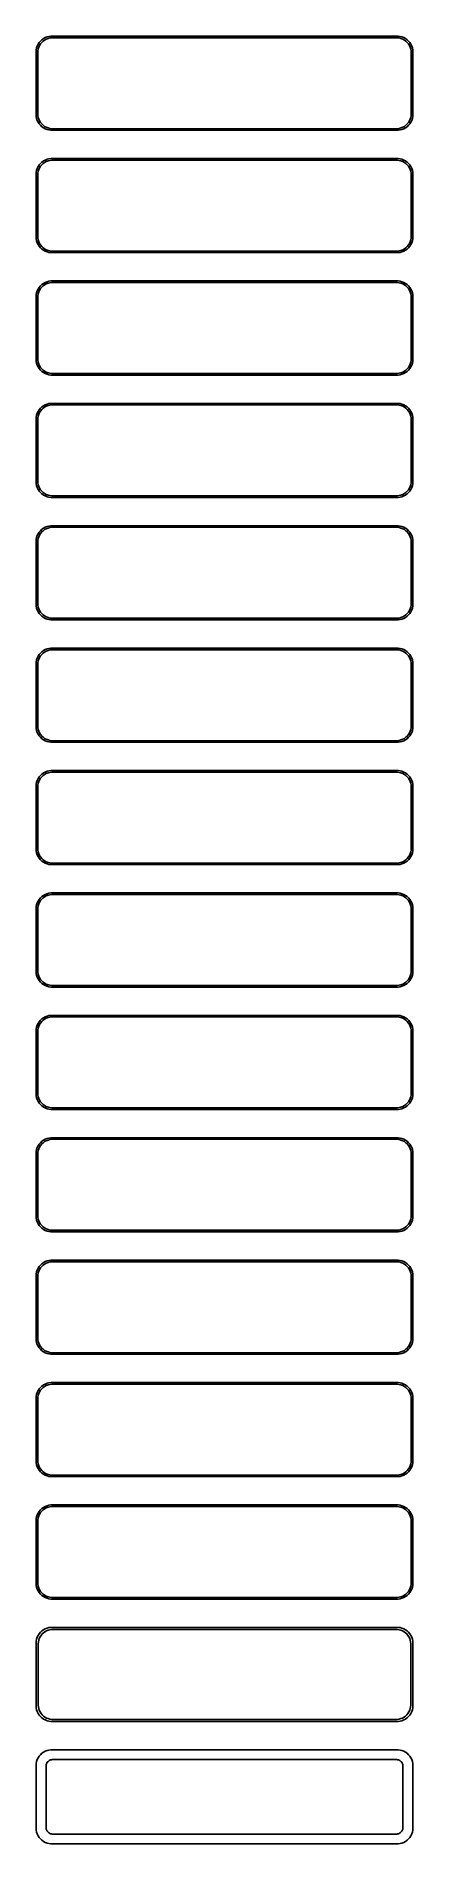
# Model space of a CAD drawing. Header units: metres. Extents: x -60 to 60, y 570 to 1146.
import ezdxf

# ---------------------------------------------------------------- set-up
doc = ezdxf.new("R2010")
doc.units = ezdxf.units.M

msp = doc.modelspace()

# ---------------------------------------------------------------- linework, layer by layer
for p, q in [((-59.9606, 1141.63), (-60, 1141)), ((-60, 1141), (-60, 1121)), ((-59.8429, 1142.24), (-59.9606, 1141.63)), ((-59.6489, 1142.84), (-59.8429, 1142.24)), ((-59.3815, 1143.41), (-59.6489, 1142.84)), ((-59.5, 1140.75), (-59.4625, 1141.35)), ((-59.5, 1121.25), (-59.5, 1140.75)), ((-59.4625, 1141.35), (-59.3508, 1141.93)), ((-59.0451, 1143.94), (-59.3815, 1143.41)), ((-59.3508, 1141.93), (-59.1664, 1142.5)), ((-59.1664, 1142.5), (-58.9124, 1143.04)), ((-58.6448, 1144.42), (-59.0451, 1143.94)), ((-58.9124, 1143.04), (-58.5928, 1143.54)), ((-58.1871, 1144.85), (-58.6448, 1144.42)), ((-58.5928, 1143.54), (-58.2126, 1144)), ((-58.2126, 1144), (-57.7778, 1144.41)), ((-57.6791, 1145.22), (-58.1871, 1144.85)), ((-57.7778, 1144.41), (-57.2952, 1144.76)), ((-57.1289, 1145.52), (-57.6791, 1145.22)), ((-57.2952, 1144.76), (-56.7724, 1145.05)), ((-56.5451, 1145.76), (-57.1289, 1145.52)), ((-56.7724, 1145.05), (-56.2178, 1145.27)), ((-55.9369, 1145.91), (-56.5451, 1145.76)), ((-56.2178, 1145.27), (-55.6401, 1145.42)), ((-55.3139, 1145.99), (-55.9369, 1145.91)), ((-55.6401, 1145.42), (-55.0482, 1145.49)), ((55.3139, 1145.99), (-55.3139, 1145.99)), ((-55.0482, 1145.49), (55.0482, 1145.49)), ((55.0482, 1145.49), (55.6401, 1145.42)), ((55.9369, 1145.91), (55.3139, 1145.99)), ((55.6401, 1145.42), (56.2178, 1145.27)), ((56.5451, 1145.76), (55.9369, 1145.91)), ((56.2178, 1145.27), (56.7724, 1145.05)), ((57.1289, 1145.52), (56.5451, 1145.76)), ((56.7724, 1145.05), (57.2952, 1144.76)), ((57.6791, 1145.22), (57.1289, 1145.52)), ((57.2952, 1144.76), (57.7778, 1144.41)), ((58.1871, 1144.85), (57.6791, 1145.22)), ((57.7778, 1144.41), (58.2126, 1144)), ((58.6448, 1144.42), (58.1871, 1144.85)), ((58.2126, 1144), (58.5928, 1143.54)), ((58.5928, 1143.54), (58.9124, 1143.04)), ((59.0451, 1143.94), (58.6448, 1144.42)), ((58.9124, 1143.04), (59.1664, 1142.5)), ((59.3815, 1143.41), (59.0451, 1143.94)), ((59.1664, 1142.5), (59.3508, 1141.93)), ((59.3508, 1141.93), (59.4625, 1141.35)), ((59.6489, 1142.84), (59.3815, 1143.41)), ((59.4625, 1141.35), (59.5, 1140.75)), ((59.5, 1140.75), (59.5, 1121.25)), ((59.8429, 1142.24), (59.6489, 1142.84)), ((59.9606, 1141.63), (59.8429, 1142.24)), ((60, 1141), (59.9606, 1141.63)), ((60, 1121), (60, 1141)), ((-60, 1121), (-59.9606, 1120.37)), ((-59.9606, 1120.37), (-59.8429, 1119.76)), ((-59.8429, 1119.76), (-59.6489, 1119.16)), ((-59.6489, 1119.16), (-59.3815, 1118.59)), ((-59.4625, 1120.65), (-59.5, 1121.25)), ((-59.3508, 1120.07), (-59.4625, 1120.65)), ((-59.3815, 1118.59), (-59.0451, 1118.06)), ((-59.1664, 1119.5), (-59.3508, 1120.07)), ((-58.9124, 1118.96), (-59.1664, 1119.5)), ((-59.0451, 1118.06), (-58.6448, 1117.58)), ((-58.5928, 1118.46), (-58.9124, 1118.96)), ((-58.6448, 1117.58), (-58.1871, 1117.15)), ((-58.2126, 1118), (-58.5928, 1118.46)), ((-57.7778, 1117.59), (-58.2126, 1118)), ((-57.2952, 1117.24), (-57.7778, 1117.59)), ((57.7778, 1117.59), (57.2952, 1117.24)), ((58.2126, 1118), (57.7778, 1117.59)), ((58.1871, 1117.15), (58.6448, 1117.58)), ((58.5928, 1118.46), (58.2126, 1118)), ((58.9124, 1118.96), (58.5928, 1118.46)), ((58.6448, 1117.58), (59.0451, 1118.06)), ((59.1664, 1119.5), (58.9124, 1118.96)), ((59.0451, 1118.06), (59.3815, 1118.59)), ((59.3508, 1120.07), (59.1664, 1119.5)), ((59.4625, 1120.65), (59.3508, 1120.07)), ((59.3815, 1118.59), (59.6489, 1119.16)), ((59.5, 1121.25), (59.4625, 1120.65)), ((59.6489, 1119.16), (59.8429, 1119.76)), ((59.8429, 1119.76), (59.9606, 1120.37)), ((59.9606, 1120.37), (60, 1121)), ((-58.1871, 1117.15), (-57.6791, 1116.78)), ((-57.6791, 1116.78), (-57.1289, 1116.48)), ((-56.7724, 1116.95), (-57.2952, 1117.24)), ((-57.1289, 1116.48), (-56.5451, 1116.24)), ((-56.2178, 1116.73), (-56.7724, 1116.95)), ((-56.5451, 1116.24), (-55.9369, 1116.09)), ((-55.6401, 1116.58), (-56.2178, 1116.73)), ((-55.9369, 1116.09), (-55.3139, 1116.01)), ((-55.0482, 1116.51), (-55.6401, 1116.58)), ((-55.3139, 1116.01), (55.3139, 1116.01)), ((55.0482, 1116.51), (-55.0482, 1116.51)), ((55.6401, 1116.58), (55.0482, 1116.51)), ((55.3139, 1116.01), (55.9369, 1116.09)), ((56.2178, 1116.73), (55.6401, 1116.58)), ((55.9369, 1116.09), (56.5451, 1116.24)), ((56.7724, 1116.95), (56.2178, 1116.73)), ((56.5451, 1116.24), (57.1289, 1116.48)), ((57.2952, 1117.24), (56.7724, 1116.95)), ((57.1289, 1116.48), (57.6791, 1116.78)), ((57.6791, 1116.78), (58.1871, 1117.15)), ((-57.6791, 1106.22), (-58.1871, 1105.85)), ((-57.1289, 1106.52), (-57.6791, 1106.22)), ((-57.2952, 1105.76), (-56.7724, 1106.05)), ((-56.5451, 1106.76), (-57.1289, 1106.52)), ((-56.7724, 1106.05), (-56.2178, 1106.27)), ((-55.9369, 1106.91), (-56.5451, 1106.76)), ((-56.2178, 1106.27), (-55.6401, 1106.42)), ((-55.3139, 1106.99), (-55.9369, 1106.91)), ((-55.6401, 1106.42), (-55.0482, 1106.49)), ((55.3139, 1106.99), (-55.3139, 1106.99)), ((-55.0482, 1106.49), (55.0482, 1106.49)), ((55.0482, 1106.49), (55.6401, 1106.42)), ((55.9369, 1106.91), (55.3139, 1106.99)), ((55.6401, 1106.42), (56.2178, 1106.27)), ((56.5451, 1106.76), (55.9369, 1106.91)), ((56.2178, 1106.27), (56.7724, 1106.05)), ((57.1289, 1106.52), (56.5451, 1106.76)), ((56.7724, 1106.05), (57.2952, 1105.76)), ((57.6791, 1106.22), (57.1289, 1106.52)), ((58.1871, 1105.85), (57.6791, 1106.22)), ((-59.9606, 1102.63), (-60, 1102)), ((-60, 1102), (-60, 1082)), ((-59.8429, 1103.24), (-59.9606, 1102.63)), ((-59.6489, 1103.84), (-59.8429, 1103.24)), ((-59.3815, 1104.41), (-59.6489, 1103.84)), ((-59.5, 1101.75), (-59.4625, 1102.35)), ((-59.5, 1082.25), (-59.5, 1101.75)), ((-59.4625, 1102.35), (-59.3508, 1102.93)), ((-59.0451, 1104.94), (-59.3815, 1104.41)), ((-59.3508, 1102.93), (-59.1664, 1103.5)), ((-59.1664, 1103.5), (-58.9124, 1104.04)), ((-58.6448, 1105.42), (-59.0451, 1104.94)), ((-58.9124, 1104.04), (-58.5928, 1104.54)), ((-58.1871, 1105.85), (-58.6448, 1105.42)), ((-58.5928, 1104.54), (-58.2126, 1105)), ((-58.2126, 1105), (-57.7778, 1105.41)), ((-57.7778, 1105.41), (-57.2952, 1105.76)), ((57.2952, 1105.76), (57.7778, 1105.41)), ((57.7778, 1105.41), (58.2126, 1105)), ((58.6448, 1105.42), (58.1871, 1105.85)), ((58.2126, 1105), (58.5928, 1104.54)), ((58.5928, 1104.54), (58.9124, 1104.04)), ((59.0451, 1104.94), (58.6448, 1105.42)), ((58.9124, 1104.04), (59.1664, 1103.5)), ((59.3815, 1104.41), (59.0451, 1104.94)), ((59.1664, 1103.5), (59.3508, 1102.93)), ((59.3508, 1102.93), (59.4625, 1102.35)), ((59.6489, 1103.84), (59.3815, 1104.41)), ((59.4625, 1102.35), (59.5, 1101.75)), ((59.5, 1101.75), (59.5, 1082.25)), ((59.8429, 1103.24), (59.6489, 1103.84)), ((59.9606, 1102.63), (59.8429, 1103.24)), ((60, 1102), (59.9606, 1102.63)), ((60, 1082), (60, 1102)), ((-60, 1082), (-59.9606, 1081.37)), ((-59.9606, 1081.37), (-59.8429, 1080.76)), ((-59.8429, 1080.76), (-59.6489, 1080.16)), ((-59.6489, 1080.16), (-59.3815, 1079.59)), ((-59.4625, 1081.65), (-59.5, 1082.25)), ((-59.3508, 1081.07), (-59.4625, 1081.65)), ((-59.3815, 1079.59), (-59.0451, 1079.06)), ((-59.1664, 1080.5), (-59.3508, 1081.07)), ((-58.9124, 1079.96), (-59.1664, 1080.5)), ((-59.0451, 1079.06), (-58.6448, 1078.58)), ((-58.5928, 1079.46), (-58.9124, 1079.96)), ((-58.6448, 1078.58), (-58.1871, 1078.15)), ((-58.2126, 1079), (-58.5928, 1079.46)), ((-57.7778, 1078.59), (-58.2126, 1079)), ((-58.1871, 1078.15), (-57.6791, 1077.78)), ((-57.2952, 1078.24), (-57.7778, 1078.59)), ((-57.6791, 1077.78), (-57.1289, 1077.48)), ((-56.7724, 1077.95), (-57.2952, 1078.24)), ((-57.1289, 1077.48), (-56.5451, 1077.24)), ((-56.2178, 1077.73), (-56.7724, 1077.95)), ((-56.5451, 1077.24), (-55.9369, 1077.09)), ((-55.6401, 1077.58), (-56.2178, 1077.73)), ((-55.9369, 1077.09), (-55.3139, 1077.01)), ((-55.0482, 1077.51), (-55.6401, 1077.58)), ((55.0482, 1077.51), (-55.0482, 1077.51)), ((55.6401, 1077.58), (55.0482, 1077.51)), ((55.3139, 1077.01), (55.9369, 1077.09)), ((56.2178, 1077.73), (55.6401, 1077.58)), ((55.9369, 1077.09), (56.5451, 1077.24)), ((56.7724, 1077.95), (56.2178, 1077.73)), ((56.5451, 1077.24), (57.1289, 1077.48)), ((57.2952, 1078.24), (56.7724, 1077.95)), ((57.1289, 1077.48), (57.6791, 1077.78)), ((57.7778, 1078.59), (57.2952, 1078.24)), ((57.6791, 1077.78), (58.1871, 1078.15)), ((58.2126, 1079), (57.7778, 1078.59)), ((58.1871, 1078.15), (58.6448, 1078.58)), ((58.5928, 1079.46), (58.2126, 1079)), ((58.9124, 1079.96), (58.5928, 1079.46)), ((58.6448, 1078.58), (59.0451, 1079.06)), ((59.1664, 1080.5), (58.9124, 1079.96)), ((59.0451, 1079.06), (59.3815, 1079.59)), ((59.3508, 1081.07), (59.1664, 1080.5)), ((59.4625, 1081.65), (59.3508, 1081.07)), ((59.3815, 1079.59), (59.6489, 1080.16)), ((59.5, 1082.25), (59.4625, 1081.65)), ((59.6489, 1080.16), (59.8429, 1080.76)), ((59.8429, 1080.76), (59.9606, 1081.37)), ((59.9606, 1081.37), (60, 1082)), ((-55.3139, 1077.01), (55.3139, 1077.01)), ((-59.0451, 1065.94), (-59.3815, 1065.41)), ((-58.6448, 1066.42), (-59.0451, 1065.94)), ((-58.1871, 1066.85), (-58.6448, 1066.42)), ((-58.5928, 1065.54), (-58.2126, 1066)), ((-58.2126, 1066), (-57.7778, 1066.41)), ((-57.6791, 1067.22), (-58.1871, 1066.85)), ((-57.7778, 1066.41), (-57.2952, 1066.76)), ((-57.1289, 1067.52), (-57.6791, 1067.22)), ((-57.2952, 1066.76), (-56.7724, 1067.05)), ((-56.5451, 1067.76), (-57.1289, 1067.52)), ((-56.7724, 1067.05), (-56.2178, 1067.27)), ((-55.9369, 1067.91), (-56.5451, 1067.76)), ((-56.2178, 1067.27), (-55.6401, 1067.42)), ((-55.3139, 1067.99), (-55.9369, 1067.91)), ((-55.6401, 1067.42), (-55.0482, 1067.49)), ((55.3139, 1067.99), (-55.3139, 1067.99)), ((-55.0482, 1067.49), (55.0482, 1067.49)), ((55.0482, 1067.49), (55.6401, 1067.42)), ((55.9369, 1067.91), (55.3139, 1067.99)), ((55.6401, 1067.42), (56.2178, 1067.27)), ((56.5451, 1067.76), (55.9369, 1067.91)), ((56.2178, 1067.27), (56.7724, 1067.05)), ((57.1289, 1067.52), (56.5451, 1067.76)), ((56.7724, 1067.05), (57.2952, 1066.76)), ((57.6791, 1067.22), (57.1289, 1067.52)), ((57.2952, 1066.76), (57.7778, 1066.41)), ((58.1871, 1066.85), (57.6791, 1067.22)), ((57.7778, 1066.41), (58.2126, 1066)), ((58.6448, 1066.42), (58.1871, 1066.85)), ((58.2126, 1066), (58.5928, 1065.54)), ((59.0451, 1065.94), (58.6448, 1066.42)), ((59.3815, 1065.41), (59.0451, 1065.94)), ((-59.9606, 1063.63), (-60, 1063)), ((-60, 1063), (-60, 1043)), ((-59.8429, 1064.24), (-59.9606, 1063.63)), ((-59.6489, 1064.84), (-59.8429, 1064.24)), ((-59.3815, 1065.41), (-59.6489, 1064.84)), ((-59.5, 1062.75), (-59.4625, 1063.35)), ((-59.5, 1043.25), (-59.5, 1062.75)), ((-59.4625, 1063.35), (-59.3508, 1063.93)), ((-59.3508, 1063.93), (-59.1664, 1064.5)), ((-59.1664, 1064.5), (-58.9124, 1065.04)), ((-58.9124, 1065.04), (-58.5928, 1065.54)), ((58.5928, 1065.54), (58.9124, 1065.04)), ((58.9124, 1065.04), (59.1664, 1064.5)), ((59.1664, 1064.5), (59.3508, 1063.93)), ((59.3508, 1063.93), (59.4625, 1063.35)), ((59.6489, 1064.84), (59.3815, 1065.41)), ((59.4625, 1063.35), (59.5, 1062.75)), ((59.5, 1062.75), (59.5, 1043.25)), ((59.8429, 1064.24), (59.6489, 1064.84)), ((59.9606, 1063.63), (59.8429, 1064.24)), ((60, 1063), (59.9606, 1063.63)), ((60, 1043), (60, 1063)), ((-60, 1043), (-59.9606, 1042.37)), ((-59.4625, 1042.65), (-59.5, 1043.25)), ((-59.3508, 1042.07), (-59.4625, 1042.65)), ((59.4625, 1042.65), (59.3508, 1042.07)), ((59.5, 1043.25), (59.4625, 1042.65)), ((59.9606, 1042.37), (60, 1043)), ((-59.9606, 1042.37), (-59.8429, 1041.76)), ((-59.8429, 1041.76), (-59.6489, 1041.16)), ((-59.6489, 1041.16), (-59.3815, 1040.59)), ((-59.3815, 1040.59), (-59.0451, 1040.06)), ((-59.1664, 1041.5), (-59.3508, 1042.07)), ((-58.9124, 1040.96), (-59.1664, 1041.5)), ((-59.0451, 1040.06), (-58.6448, 1039.58)), ((-58.5928, 1040.46), (-58.9124, 1040.96)), ((-58.6448, 1039.58), (-58.1871, 1039.15)), ((-58.2126, 1040), (-58.5928, 1040.46)), ((-57.7778, 1039.59), (-58.2126, 1040)), ((-58.1871, 1039.15), (-57.6791, 1038.78)), ((-57.2952, 1039.24), (-57.7778, 1039.59)), ((-57.6791, 1038.78), (-57.1289, 1038.48)), ((-56.7724, 1038.95), (-57.2952, 1039.24)), ((-57.1289, 1038.48), (-56.5451, 1038.24)), ((-56.2178, 1038.73), (-56.7724, 1038.95)), ((-56.5451, 1038.24), (-55.9369, 1038.09)), ((-55.6401, 1038.58), (-56.2178, 1038.73)), ((-55.9369, 1038.09), (-55.3139, 1038.01)), ((-55.0482, 1038.51), (-55.6401, 1038.58)), ((-55.3139, 1038.01), (55.3139, 1038.01)), ((55.0482, 1038.51), (-55.0482, 1038.51)), ((55.6401, 1038.58), (55.0482, 1038.51)), ((55.3139, 1038.01), (55.9369, 1038.09)), ((56.2178, 1038.73), (55.6401, 1038.58)), ((55.9369, 1038.09), (56.5451, 1038.24)), ((56.7724, 1038.95), (56.2178, 1038.73)), ((56.5451, 1038.24), (57.1289, 1038.48)), ((57.2952, 1039.24), (56.7724, 1038.95)), ((57.1289, 1038.48), (57.6791, 1038.78)), ((57.7778, 1039.59), (57.2952, 1039.24)), ((57.6791, 1038.78), (58.1871, 1039.15)), ((58.2126, 1040), (57.7778, 1039.59)), ((58.1871, 1039.15), (58.6448, 1039.58)), ((58.5928, 1040.46), (58.2126, 1040)), ((58.9124, 1040.96), (58.5928, 1040.46)), ((58.6448, 1039.58), (59.0451, 1040.06)), ((59.1664, 1041.5), (58.9124, 1040.96)), ((59.0451, 1040.06), (59.3815, 1040.59)), ((59.3508, 1042.07), (59.1664, 1041.5)), ((59.3815, 1040.59), (59.6489, 1041.16)), ((59.6489, 1041.16), (59.8429, 1041.76)), ((59.8429, 1041.76), (59.9606, 1042.37)), ((-59.6489, 1025.84), (-59.8429, 1025.24)), ((-59.3815, 1026.41), (-59.6489, 1025.84)), ((-59.0451, 1026.94), (-59.3815, 1026.41)), ((-59.3508, 1024.93), (-59.1664, 1025.5)), ((-59.1664, 1025.5), (-58.9124, 1026.04)), ((-58.6448, 1027.42), (-59.0451, 1026.94)), ((-58.9124, 1026.04), (-58.5928, 1026.54)), ((-58.1871, 1027.85), (-58.6448, 1027.42)), ((-58.5928, 1026.54), (-58.2126, 1027)), ((-58.2126, 1027), (-57.7778, 1027.41)), ((-57.6791, 1028.22), (-58.1871, 1027.85)), ((-57.7778, 1027.41), (-57.2952, 1027.76)), ((-57.1289, 1028.52), (-57.6791, 1028.22)), ((-57.2952, 1027.76), (-56.7724, 1028.05)), ((-56.5451, 1028.76), (-57.1289, 1028.52)), ((-56.7724, 1028.05), (-56.2178, 1028.27)), ((-55.9369, 1028.91), (-56.5451, 1028.76)), ((-56.2178, 1028.27), (-55.6401, 1028.42)), ((-55.3139, 1028.99), (-55.9369, 1028.91)), ((-55.6401, 1028.42), (-55.0482, 1028.49)), ((55.3139, 1028.99), (-55.3139, 1028.99)), ((-55.0482, 1028.49), (55.0482, 1028.49)), ((55.0482, 1028.49), (55.6401, 1028.42)), ((55.9369, 1028.91), (55.3139, 1028.99)), ((55.6401, 1028.42), (56.2178, 1028.27)), ((56.5451, 1028.76), (55.9369, 1028.91)), ((56.2178, 1028.27), (56.7724, 1028.05)), ((57.1289, 1028.52), (56.5451, 1028.76)), ((56.7724, 1028.05), (57.2952, 1027.76)), ((57.6791, 1028.22), (57.1289, 1028.52)), ((57.2952, 1027.76), (57.7778, 1027.41)), ((58.1871, 1027.85), (57.6791, 1028.22)), ((57.7778, 1027.41), (58.2126, 1027)), ((58.6448, 1027.42), (58.1871, 1027.85)), ((58.2126, 1027), (58.5928, 1026.54)), ((58.5928, 1026.54), (58.9124, 1026.04)), ((59.0451, 1026.94), (58.6448, 1027.42)), ((58.9124, 1026.04), (59.1664, 1025.5)), ((59.3815, 1026.41), (59.0451, 1026.94)), ((59.1664, 1025.5), (59.3508, 1024.93)), ((59.6489, 1025.84), (59.3815, 1026.41)), ((59.8429, 1025.24), (59.6489, 1025.84)), ((-59.9606, 1024.63), (-60, 1024)), ((-60, 1024), (-60, 1004)), ((-59.8429, 1025.24), (-59.9606, 1024.63)), ((-59.5, 1023.75), (-59.4625, 1024.35)), ((-59.5, 1004.25), (-59.5, 1023.75)), ((-59.4625, 1024.35), (-59.3508, 1024.93)), ((59.3508, 1024.93), (59.4625, 1024.35)), ((59.4625, 1024.35), (59.5, 1023.75)), ((59.5, 1023.75), (59.5, 1004.25)), ((59.9606, 1024.63), (59.8429, 1025.24)), ((60, 1024), (59.9606, 1024.63)), ((60, 1004), (60, 1024)), ((-60, 1004), (-59.9606, 1003.37)), ((-59.9606, 1003.37), (-59.8429, 1002.76)), ((-59.8429, 1002.76), (-59.6489, 1002.16)), ((-59.4625, 1003.65), (-59.5, 1004.25)), ((-59.3508, 1003.07), (-59.4625, 1003.65)), ((-59.1664, 1002.5), (-59.3508, 1003.07)), ((-58.9124, 1001.96), (-59.1664, 1002.5)), ((59.1664, 1002.5), (58.9124, 1001.96)), ((59.3508, 1003.07), (59.1664, 1002.5)), ((59.4625, 1003.65), (59.3508, 1003.07)), ((59.5, 1004.25), (59.4625, 1003.65)), ((59.6489, 1002.16), (59.8429, 1002.76)), ((59.8429, 1002.76), (59.9606, 1003.37)), ((59.9606, 1003.37), (60, 1004)), ((-59.6489, 1002.16), (-59.3815, 1001.59)), ((-59.3815, 1001.59), (-59.0451, 1001.06)), ((-59.0451, 1001.06), (-58.6448, 1000.58)), ((-58.5928, 1001.46), (-58.9124, 1001.96)), ((-58.6448, 1000.58), (-58.1871, 1000.15)), ((-58.2126, 1001), (-58.5928, 1001.46)), ((-57.7778, 1000.59), (-58.2126, 1001)), ((-58.1871, 1000.15), (-57.6791, 999.778)), ((-57.2952, 1000.24), (-57.7778, 1000.59)), ((-57.6791, 999.778), (-57.1289, 999.476)), ((-56.7724, 999.952), (-57.2952, 1000.24)), ((-57.1289, 999.476), (-56.5451, 999.245)), ((-56.2178, 999.732), (-56.7724, 999.952)), ((-56.5451, 999.245), (-55.9369, 999.089)), ((-55.6401, 999.584), (-56.2178, 999.732)), ((-55.9369, 999.089), (-55.3139, 999.01)), ((-55.0482, 999.509), (-55.6401, 999.584)), ((-55.3139, 999.01), (55.3139, 999.01)), ((55.0482, 999.509), (-55.0482, 999.509)), ((55.6401, 999.584), (55.0482, 999.509)), ((55.3139, 999.01), (55.9369, 999.089)), ((56.2178, 999.732), (55.6401, 999.584)), ((55.9369, 999.089), (56.5451, 999.245)), ((56.7724, 999.952), (56.2178, 999.732)), ((56.5451, 999.245), (57.1289, 999.476)), ((57.2952, 1000.24), (56.7724, 999.952)), ((57.1289, 999.476), (57.6791, 999.778)), ((57.7778, 1000.59), (57.2952, 1000.24)), ((57.6791, 999.778), (58.1871, 1000.15)), ((58.2126, 1001), (57.7778, 1000.59)), ((58.1871, 1000.15), (58.6448, 1000.58)), ((58.5928, 1001.46), (58.2126, 1001)), ((58.9124, 1001.96), (58.5928, 1001.46)), ((58.6448, 1000.58), (59.0451, 1001.06)), ((59.0451, 1001.06), (59.3815, 1001.59)), ((59.3815, 1001.59), (59.6489, 1002.16)), ((-59.9606, 985.627), (-60, 985)), ((-60, 985), (-60, 965)), ((-59.8429, 986.243), (-59.9606, 985.627)), ((-59.6489, 986.841), (-59.8429, 986.243)), ((-59.3815, 987.409), (-59.6489, 986.841)), ((-59.5, 984.75), (-59.4625, 985.345)), ((-59.4625, 985.345), (-59.3508, 985.931)), ((-59.0451, 987.939), (-59.3815, 987.409)), ((-59.3508, 985.931), (-59.1664, 986.499)), ((-59.1664, 986.499), (-58.9124, 987.038)), ((-58.6448, 988.423), (-59.0451, 987.939)), ((-58.9124, 987.038), (-58.5928, 987.542)), ((-58.1871, 988.853), (-58.6448, 988.423)), ((-58.5928, 987.542), (-58.2126, 988.002)), ((-58.2126, 988.002), (-57.7778, 988.41)), ((-57.6791, 989.222), (-58.1871, 988.853)), ((-57.7778, 988.41), (-57.2952, 988.761)), ((-57.1289, 989.524), (-57.6791, 989.222)), ((-57.2952, 988.761), (-56.7724, 989.048)), ((-56.5451, 989.755), (-57.1289, 989.524)), ((-56.7724, 989.048), (-56.2178, 989.268)), ((-55.9369, 989.911), (-56.5451, 989.755)), ((-56.2178, 989.268), (-55.6401, 989.416)), ((-55.3139, 989.99), (-55.9369, 989.911)), ((-55.6401, 989.416), (-55.0482, 989.491)), ((55.3139, 989.99), (-55.3139, 989.99)), ((-55.0482, 989.491), (55.0482, 989.491)), ((55.0482, 989.491), (55.6401, 989.416)), ((55.9369, 989.911), (55.3139, 989.99)), ((55.6401, 989.416), (56.2178, 989.268)), ((56.5451, 989.755), (55.9369, 989.911)), ((56.2178, 989.268), (56.7724, 989.048)), ((57.1289, 989.524), (56.5451, 989.755)), ((56.7724, 989.048), (57.2952, 988.761)), ((57.6791, 989.222), (57.1289, 989.524)), ((57.2952, 988.761), (57.7778, 988.41)), ((58.1871, 988.853), (57.6791, 989.222)), ((57.7778, 988.41), (58.2126, 988.002)), ((58.6448, 988.423), (58.1871, 988.853)), ((58.2126, 988.002), (58.5928, 987.542)), ((58.5928, 987.542), (58.9124, 987.038)), ((59.0451, 987.939), (58.6448, 988.423)), ((58.9124, 987.038), (59.1664, 986.499)), ((59.3815, 987.409), (59.0451, 987.939)), ((59.1664, 986.499), (59.3508, 985.931)), ((59.3508, 985.931), (59.4625, 985.345)), ((59.6489, 986.841), (59.3815, 987.409)), ((59.4625, 985.345), (59.5, 984.75)), ((59.8429, 986.243), (59.6489, 986.841)), ((59.9606, 985.627), (59.8429, 986.243)), ((60, 985), (59.9606, 985.627)), ((60, 965), (60, 985)), ((-59.5, 965.25), (-59.5, 984.75)), ((59.5, 984.75), (59.5, 965.25)), ((-60, 965), (-59.9606, 964.373)), ((-59.9606, 964.373), (-59.8429, 963.757)), ((-59.8429, 963.757), (-59.6489, 963.159)), ((-59.6489, 963.159), (-59.3815, 962.591)), ((-59.4625, 964.655), (-59.5, 965.25)), ((-59.3508, 964.069), (-59.4625, 964.655)), ((-59.3815, 962.591), (-59.0451, 962.061)), ((-59.1664, 963.501), (-59.3508, 964.069)), ((-58.9124, 962.962), (-59.1664, 963.501)), ((-59.0451, 962.061), (-58.6448, 961.577)), ((-58.5928, 962.458), (-58.9124, 962.962)), ((-58.2126, 961.998), (-58.5928, 962.458)), ((-57.7778, 961.59), (-58.2126, 961.998)), ((58.2126, 961.998), (57.7778, 961.59)), ((58.5928, 962.458), (58.2126, 961.998)), ((58.9124, 962.962), (58.5928, 962.458)), ((58.6448, 961.577), (59.0451, 962.061)), ((59.1664, 963.501), (58.9124, 962.962)), ((59.0451, 962.061), (59.3815, 962.591)), ((59.3508, 964.069), (59.1664, 963.501)), ((59.4625, 964.655), (59.3508, 964.069)), ((59.3815, 962.591), (59.6489, 963.159)), ((59.5, 965.25), (59.4625, 964.655)), ((59.6489, 963.159), (59.8429, 963.757)), ((59.8429, 963.757), (59.9606, 964.373)), ((59.9606, 964.373), (60, 965)), ((-58.6448, 961.577), (-58.1871, 961.147)), ((-58.1871, 961.147), (-57.6791, 960.778)), ((-57.2952, 961.239), (-57.7778, 961.59)), ((-57.6791, 960.778), (-57.1289, 960.476)), ((-56.7724, 960.952), (-57.2952, 961.239)), ((-57.1289, 960.476), (-56.5451, 960.245)), ((-56.2178, 960.732), (-56.7724, 960.952)), ((-56.5451, 960.245), (-55.9369, 960.089)), ((-55.6401, 960.584), (-56.2178, 960.732)), ((-55.9369, 960.089), (-55.3139, 960.01)), ((-55.0482, 960.509), (-55.6401, 960.584)), ((-55.3139, 960.01), (55.3139, 960.01)), ((55.0482, 960.509), (-55.0482, 960.509)), ((55.6401, 960.584), (55.0482, 960.509)), ((55.3139, 960.01), (55.9369, 960.089)), ((56.2178, 960.732), (55.6401, 960.584)), ((55.9369, 960.089), (56.5451, 960.245)), ((56.7724, 960.952), (56.2178, 960.732)), ((56.5451, 960.245), (57.1289, 960.476)), ((57.2952, 961.239), (56.7724, 960.952)), ((57.1289, 960.476), (57.6791, 960.778)), ((57.7778, 961.59), (57.2952, 961.239)), ((57.6791, 960.778), (58.1871, 961.147)), ((58.1871, 961.147), (58.6448, 961.577)), ((-57.1289, 950.524), (-57.6791, 950.222)), ((-56.5451, 950.755), (-57.1289, 950.524)), ((-55.9369, 950.911), (-56.5451, 950.755)), ((-56.2178, 950.268), (-55.6401, 950.416)), ((-55.3139, 950.99), (-55.9369, 950.911)), ((-55.6401, 950.416), (-55.0482, 950.491)), ((55.3139, 950.99), (-55.3139, 950.99)), ((-55.0482, 950.491), (55.0482, 950.491)), ((55.0482, 950.491), (55.6401, 950.416)), ((55.9369, 950.911), (55.3139, 950.99)), ((55.6401, 950.416), (56.2178, 950.268)), ((56.5451, 950.755), (55.9369, 950.911)), ((57.1289, 950.524), (56.5451, 950.755)), ((57.6791, 950.222), (57.1289, 950.524)), ((-59.9606, 946.627), (-60, 946)), ((-60, 946), (-60, 926)), ((-59.8429, 947.243), (-59.9606, 946.627)), ((-59.6489, 947.841), (-59.8429, 947.243)), ((-59.3815, 948.409), (-59.6489, 947.841)), ((-59.5, 945.75), (-59.4625, 946.345)), ((-59.5, 926.25), (-59.5, 945.75)), ((-59.4625, 946.345), (-59.3508, 946.931)), ((-59.0451, 948.939), (-59.3815, 948.409)), ((-59.3508, 946.931), (-59.1664, 947.499)), ((-59.1664, 947.499), (-58.9124, 948.038)), ((-58.6448, 949.423), (-59.0451, 948.939)), ((-58.9124, 948.038), (-58.5928, 948.542)), ((-58.1871, 949.853), (-58.6448, 949.423)), ((-58.5928, 948.542), (-58.2126, 949.002)), ((-58.2126, 949.002), (-57.7778, 949.41)), ((-57.6791, 950.222), (-58.1871, 949.853)), ((-57.7778, 949.41), (-57.2952, 949.761)), ((-57.2952, 949.761), (-56.7724, 950.048)), ((-56.7724, 950.048), (-56.2178, 950.268)), ((56.2178, 950.268), (56.7724, 950.048)), ((56.7724, 950.048), (57.2952, 949.761)), ((57.2952, 949.761), (57.7778, 949.41)), ((58.1871, 949.853), (57.6791, 950.222)), ((57.7778, 949.41), (58.2126, 949.002)), ((58.6448, 949.423), (58.1871, 949.853)), ((58.2126, 949.002), (58.5928, 948.542)), ((58.5928, 948.542), (58.9124, 948.038)), ((59.0451, 948.939), (58.6448, 949.423)), ((58.9124, 948.038), (59.1664, 947.499)), ((59.3815, 948.409), (59.0451, 948.939)), ((59.1664, 947.499), (59.3508, 946.931)), ((59.3508, 946.931), (59.4625, 946.345)), ((59.6489, 947.841), (59.3815, 948.409)), ((59.4625, 946.345), (59.5, 945.75)), ((59.5, 945.75), (59.5, 926.25)), ((59.8429, 947.243), (59.6489, 947.841)), ((59.9606, 946.627), (59.8429, 947.243)), ((60, 946), (59.9606, 946.627)), ((60, 926), (60, 946)), ((-60, 926), (-59.9606, 925.373)), ((-59.9606, 925.373), (-59.8429, 924.757)), ((-59.8429, 924.757), (-59.6489, 924.159)), ((-59.6489, 924.159), (-59.3815, 923.591)), ((-59.4625, 925.655), (-59.5, 926.25)), ((-59.3508, 925.069), (-59.4625, 925.655)), ((-59.3815, 923.591), (-59.0451, 923.061)), ((-59.1664, 924.501), (-59.3508, 925.069)), ((-58.9124, 923.962), (-59.1664, 924.501)), ((-59.0451, 923.061), (-58.6448, 922.577)), ((-58.5928, 923.458), (-58.9124, 923.962)), ((-58.6448, 922.577), (-58.1871, 922.147)), ((-58.2126, 922.998), (-58.5928, 923.458)), ((-57.7778, 922.59), (-58.2126, 922.998)), ((-58.1871, 922.147), (-57.6791, 921.778)), ((-57.2952, 922.239), (-57.7778, 922.59)), ((-57.6791, 921.778), (-57.1289, 921.476)), ((-56.7724, 921.952), (-57.2952, 922.239)), ((-56.2178, 921.732), (-56.7724, 921.952)), ((-55.6401, 921.584), (-56.2178, 921.732)), ((-55.0482, 921.509), (-55.6401, 921.584)), ((55.6401, 921.584), (55.0482, 921.509)), ((56.2178, 921.732), (55.6401, 921.584)), ((56.7724, 921.952), (56.2178, 921.732)), ((57.2952, 922.239), (56.7724, 921.952)), ((57.1289, 921.476), (57.6791, 921.778)), ((57.7778, 922.59), (57.2952, 922.239)), ((57.6791, 921.778), (58.1871, 922.147)), ((58.2126, 922.998), (57.7778, 922.59)), ((58.1871, 922.147), (58.6448, 922.577)), ((58.5928, 923.458), (58.2126, 922.998)), ((58.9124, 923.962), (58.5928, 923.458)), ((58.6448, 922.577), (59.0451, 923.061)), ((59.1664, 924.501), (58.9124, 923.962)), ((59.0451, 923.061), (59.3815, 923.591)), ((59.3508, 925.069), (59.1664, 924.501)), ((59.4625, 925.655), (59.3508, 925.069)), ((59.3815, 923.591), (59.6489, 924.159)), ((59.5, 926.25), (59.4625, 925.655)), ((59.6489, 924.159), (59.8429, 924.757)), ((59.8429, 924.757), (59.9606, 925.373)), ((59.9606, 925.373), (60, 926)), ((-57.1289, 921.476), (-56.5451, 921.245)), ((-56.5451, 921.245), (-55.9369, 921.089)), ((-55.9369, 921.089), (-55.3139, 921.01)), ((-55.3139, 921.01), (55.3139, 921.01)), ((55.0482, 921.509), (-55.0482, 921.509)), ((55.3139, 921.01), (55.9369, 921.089)), ((55.9369, 921.089), (56.5451, 921.245)), ((56.5451, 921.245), (57.1289, 921.476)), ((-58.6448, 910.423), (-59.0451, 909.939)), ((-58.1871, 910.853), (-58.6448, 910.423)), ((-58.2126, 910.002), (-57.7778, 910.41)), ((-57.6791, 911.222), (-58.1871, 910.853)), ((-57.7778, 910.41), (-57.2952, 910.761)), ((-57.1289, 911.524), (-57.6791, 911.222)), ((-57.2952, 910.761), (-56.7724, 911.048)), ((-56.5451, 911.755), (-57.1289, 911.524)), ((-56.7724, 911.048), (-56.2178, 911.268)), ((-55.9369, 911.911), (-56.5451, 911.755)), ((-56.2178, 911.268), (-55.6401, 911.416)), ((-55.3139, 911.99), (-55.9369, 911.911)), ((-55.6401, 911.416), (-55.0482, 911.491)), ((55.3139, 911.99), (-55.3139, 911.99)), ((-55.0482, 911.491), (55.0482, 911.491)), ((55.0482, 911.491), (55.6401, 911.416)), ((55.9369, 911.911), (55.3139, 911.99)), ((55.6401, 911.416), (56.2178, 911.268)), ((56.5451, 911.755), (55.9369, 911.911)), ((56.2178, 911.268), (56.7724, 911.048)), ((57.1289, 911.524), (56.5451, 911.755)), ((56.7724, 911.048), (57.2952, 910.761)), ((57.6791, 911.222), (57.1289, 911.524)), ((57.2952, 910.761), (57.7778, 910.41)), ((58.1871, 910.853), (57.6791, 911.222)), ((57.7778, 910.41), (58.2126, 910.002)), ((58.6448, 910.423), (58.1871, 910.853)), ((59.0451, 909.939), (58.6448, 910.423)), ((-59.9606, 907.627), (-60, 907)), ((-60, 907), (-60, 887)), ((-59.8429, 908.243), (-59.9606, 907.627)), ((-59.6489, 908.841), (-59.8429, 908.243)), ((-59.3815, 909.409), (-59.6489, 908.841)), ((-59.5, 906.75), (-59.4625, 907.345)), ((-59.5, 887.25), (-59.5, 906.75)), ((-59.4625, 907.345), (-59.3508, 907.931)), ((-59.0451, 909.939), (-59.3815, 909.409)), ((-59.3508, 907.931), (-59.1664, 908.499)), ((-59.1664, 908.499), (-58.9124, 909.038)), ((-58.9124, 909.038), (-58.5928, 909.542)), ((-58.5928, 909.542), (-58.2126, 910.002)), ((58.2126, 910.002), (58.5928, 909.542)), ((58.5928, 909.542), (58.9124, 909.038)), ((58.9124, 909.038), (59.1664, 908.499)), ((59.3815, 909.409), (59.0451, 909.939)), ((59.1664, 908.499), (59.3508, 907.931)), ((59.3508, 907.931), (59.4625, 907.345)), ((59.6489, 908.841), (59.3815, 909.409)), ((59.4625, 907.345), (59.5, 906.75)), ((59.5, 906.75), (59.5, 887.25)), ((59.8429, 908.243), (59.6489, 908.841)), ((59.9606, 907.627), (59.8429, 908.243)), ((60, 907), (59.9606, 907.627)), ((60, 887), (60, 907)), ((-59.4625, 886.655), (-59.5, 887.25)), ((59.5, 887.25), (59.4625, 886.655)), ((-60, 887), (-59.9606, 886.373)), ((-59.9606, 886.373), (-59.8429, 885.757)), ((-59.8429, 885.757), (-59.6489, 885.159)), ((-59.6489, 885.159), (-59.3815, 884.591)), ((-59.3508, 886.069), (-59.4625, 886.655)), ((-59.3815, 884.591), (-59.0451, 884.061)), ((-59.1664, 885.501), (-59.3508, 886.069)), ((-58.9124, 884.962), (-59.1664, 885.501)), ((-59.0451, 884.061), (-58.6448, 883.577)), ((-58.5928, 884.458), (-58.9124, 884.962)), ((-58.6448, 883.577), (-58.1871, 883.147)), ((-58.2126, 883.998), (-58.5928, 884.458)), ((-57.7778, 883.59), (-58.2126, 883.998)), ((-58.1871, 883.147), (-57.6791, 882.778)), ((-57.2952, 883.239), (-57.7778, 883.59)), ((-57.6791, 882.778), (-57.1289, 882.476)), ((-56.7724, 882.952), (-57.2952, 883.239)), ((-57.1289, 882.476), (-56.5451, 882.245)), ((-56.2178, 882.732), (-56.7724, 882.952)), ((-56.5451, 882.245), (-55.9369, 882.089)), ((-55.6401, 882.584), (-56.2178, 882.732)), ((-55.9369, 882.089), (-55.3139, 882.01)), ((-55.0482, 882.509), (-55.6401, 882.584)), ((-55.3139, 882.01), (55.3139, 882.01)), ((55.0482, 882.509), (-55.0482, 882.509)), ((55.6401, 882.584), (55.0482, 882.509)), ((55.3139, 882.01), (55.9369, 882.089)), ((56.2178, 882.732), (55.6401, 882.584)), ((55.9369, 882.089), (56.5451, 882.245)), ((56.7724, 882.952), (56.2178, 882.732)), ((56.5451, 882.245), (57.1289, 882.476)), ((57.2952, 883.239), (56.7724, 882.952)), ((57.1289, 882.476), (57.6791, 882.778)), ((57.7778, 883.59), (57.2952, 883.239)), ((57.6791, 882.778), (58.1871, 883.147)), ((58.2126, 883.998), (57.7778, 883.59)), ((58.1871, 883.147), (58.6448, 883.577)), ((58.5928, 884.458), (58.2126, 883.998)), ((58.9124, 884.962), (58.5928, 884.458)), ((58.6448, 883.577), (59.0451, 884.061)), ((59.1664, 885.501), (58.9124, 884.962)), ((59.0451, 884.061), (59.3815, 884.591)), ((59.3508, 886.069), (59.1664, 885.501)), ((59.4625, 886.655), (59.3508, 886.069)), ((59.3815, 884.591), (59.6489, 885.159)), ((59.6489, 885.159), (59.8429, 885.757)), ((59.8429, 885.757), (59.9606, 886.373)), ((59.9606, 886.373), (60, 887)), ((-59.6489, 869.841), (-59.8429, 869.243)), ((-59.3815, 870.409), (-59.6489, 869.841)), ((-59.0451, 870.939), (-59.3815, 870.409)), ((-59.1664, 869.499), (-58.9124, 870.038)), ((-58.6448, 871.423), (-59.0451, 870.939)), ((-58.9124, 870.038), (-58.5928, 870.542)), ((-58.1871, 871.853), (-58.6448, 871.423)), ((-58.5928, 870.542), (-58.2126, 871.002)), ((-58.2126, 871.002), (-57.7778, 871.41)), ((-57.6791, 872.222), (-58.1871, 871.853)), ((-57.7778, 871.41), (-57.2952, 871.761)), ((-57.1289, 872.524), (-57.6791, 872.222)), ((-57.2952, 871.761), (-56.7724, 872.048)), ((-56.5451, 872.755), (-57.1289, 872.524)), ((-56.7724, 872.048), (-56.2178, 872.268)), ((-55.9369, 872.911), (-56.5451, 872.755)), ((-56.2178, 872.268), (-55.6401, 872.416)), ((-55.3139, 872.99), (-55.9369, 872.911)), ((-55.6401, 872.416), (-55.0482, 872.491)), ((55.3139, 872.99), (-55.3139, 872.99)), ((-55.0482, 872.491), (55.0482, 872.491)), ((55.0482, 872.491), (55.6401, 872.416)), ((55.9369, 872.911), (55.3139, 872.99)), ((55.6401, 872.416), (56.2178, 872.268)), ((56.5451, 872.755), (55.9369, 872.911)), ((56.2178, 872.268), (56.7724, 872.048)), ((57.1289, 872.524), (56.5451, 872.755)), ((56.7724, 872.048), (57.2952, 871.761)), ((57.6791, 872.222), (57.1289, 872.524)), ((57.2952, 871.761), (57.7778, 871.41)), ((58.1871, 871.853), (57.6791, 872.222)), ((57.7778, 871.41), (58.2126, 871.002)), ((58.6448, 871.423), (58.1871, 871.853)), ((58.2126, 871.002), (58.5928, 870.542)), ((58.5928, 870.542), (58.9124, 870.038)), ((59.0451, 870.939), (58.6448, 871.423)), ((58.9124, 870.038), (59.1664, 869.499)), ((59.3815, 870.409), (59.0451, 870.939)), ((59.6489, 869.841), (59.3815, 870.409)), ((59.8429, 869.243), (59.6489, 869.841)), ((-59.9606, 868.627), (-60, 868)), ((-60, 868), (-60, 848)), ((-59.8429, 869.243), (-59.9606, 868.627)), ((-59.5, 867.75), (-59.4625, 868.345)), ((-59.5, 848.25), (-59.5, 867.75)), ((-59.4625, 868.345), (-59.3508, 868.931)), ((-59.3508, 868.931), (-59.1664, 869.499)), ((59.1664, 869.499), (59.3508, 868.931)), ((59.3508, 868.931), (59.4625, 868.345)), ((59.4625, 868.345), (59.5, 867.75)), ((59.5, 867.75), (59.5, 848.25)), ((59.9606, 868.627), (59.8429, 869.243)), ((60, 868), (59.9606, 868.627)), ((60, 848), (60, 868)), ((-60, 848), (-59.9606, 847.373)), ((-59.9606, 847.373), (-59.8429, 846.757)), ((-59.8429, 846.757), (-59.6489, 846.159)), ((-59.4625, 847.655), (-59.5, 848.25)), ((-59.3508, 847.069), (-59.4625, 847.655)), ((-59.1664, 846.501), (-59.3508, 847.069)), ((59.3508, 847.069), (59.1664, 846.501)), ((59.4625, 847.655), (59.3508, 847.069)), ((59.5, 848.25), (59.4625, 847.655)), ((59.6489, 846.159), (59.8429, 846.757)), ((59.8429, 846.757), (59.9606, 847.373)), ((59.9606, 847.373), (60, 848)), ((-59.6489, 846.159), (-59.3815, 845.591)), ((-59.3815, 845.591), (-59.0451, 845.061)), ((-58.9124, 845.962), (-59.1664, 846.501)), ((-59.0451, 845.061), (-58.6448, 844.577)), ((-58.5928, 845.458), (-58.9124, 845.962)), ((-58.6448, 844.577), (-58.1871, 844.147)), ((-58.2126, 844.998), (-58.5928, 845.458)), ((-57.7778, 844.59), (-58.2126, 844.998)), ((-58.1871, 844.147), (-57.6791, 843.778)), ((-57.2952, 844.239), (-57.7778, 844.59)), ((-57.6791, 843.778), (-57.1289, 843.476)), ((-56.7724, 843.952), (-57.2952, 844.239)), ((-57.1289, 843.476), (-56.5451, 843.245)), ((-56.2178, 843.732), (-56.7724, 843.952)), ((-56.5451, 843.245), (-55.9369, 843.089)), ((-55.6401, 843.584), (-56.2178, 843.732)), ((-55.9369, 843.089), (-55.3139, 843.01)), ((-55.0482, 843.509), (-55.6401, 843.584)), ((-55.3139, 843.01), (55.3139, 843.01)), ((55.0482, 843.509), (-55.0482, 843.509)), ((55.6401, 843.584), (55.0482, 843.509)), ((55.3139, 843.01), (55.9369, 843.089)), ((56.2178, 843.732), (55.6401, 843.584)), ((55.9369, 843.089), (56.5451, 843.245)), ((56.7724, 843.952), (56.2178, 843.732)), ((56.5451, 843.245), (57.1289, 843.476)), ((57.2952, 844.239), (56.7724, 843.952)), ((57.1289, 843.476), (57.6791, 843.778)), ((57.7778, 844.59), (57.2952, 844.239)), ((57.6791, 843.778), (58.1871, 844.147)), ((58.2126, 844.998), (57.7778, 844.59)), ((58.1871, 844.147), (58.6448, 844.577)), ((58.5928, 845.458), (58.2126, 844.998)), ((58.9124, 845.962), (58.5928, 845.458)), ((58.6448, 844.577), (59.0451, 845.061)), ((59.1664, 846.501), (58.9124, 845.962)), ((59.0451, 845.061), (59.3815, 845.591)), ((59.3815, 845.591), (59.6489, 846.159)), ((-59.9606, 829.627), (-60, 829)), ((-59.8429, 830.243), (-59.9606, 829.627)), ((-59.6489, 830.841), (-59.8429, 830.243)), ((-59.3815, 831.409), (-59.6489, 830.841)), ((-59.4625, 829.345), (-59.3508, 829.931)), ((-59.0451, 831.939), (-59.3815, 831.409)), ((-59.3508, 829.931), (-59.1664, 830.499)), ((-59.1664, 830.499), (-58.9124, 831.038)), ((-58.6448, 832.423), (-59.0451, 831.939)), ((-58.9124, 831.038), (-58.5928, 831.542)), ((-58.1871, 832.853), (-58.6448, 832.423)), ((-58.5928, 831.542), (-58.2126, 832.002)), ((-58.2126, 832.002), (-57.7778, 832.41)), ((-57.6791, 833.222), (-58.1871, 832.853)), ((-57.7778, 832.41), (-57.2952, 832.761)), ((-57.1289, 833.524), (-57.6791, 833.222)), ((-57.2952, 832.761), (-56.7724, 833.048)), ((-56.5451, 833.755), (-57.1289, 833.524)), ((-56.7724, 833.048), (-56.2178, 833.268)), ((-55.9369, 833.911), (-56.5451, 833.755)), ((-56.2178, 833.268), (-55.6401, 833.416)), ((-55.3139, 833.99), (-55.9369, 833.911)), ((-55.6401, 833.416), (-55.0482, 833.491)), ((55.3139, 833.99), (-55.3139, 833.99)), ((-55.0482, 833.491), (55.0482, 833.491)), ((55.0482, 833.491), (55.6401, 833.416)), ((55.9369, 833.911), (55.3139, 833.99)), ((55.6401, 833.416), (56.2178, 833.268)), ((56.5451, 833.755), (55.9369, 833.911)), ((56.2178, 833.268), (56.7724, 833.048)), ((57.1289, 833.524), (56.5451, 833.755)), ((56.7724, 833.048), (57.2952, 832.761)), ((57.6791, 833.222), (57.1289, 833.524)), ((57.2952, 832.761), (57.7778, 832.41)), ((58.1871, 832.853), (57.6791, 833.222)), ((57.7778, 832.41), (58.2126, 832.002)), ((58.6448, 832.423), (58.1871, 832.853)), ((58.2126, 832.002), (58.5928, 831.542)), ((58.5928, 831.542), (58.9124, 831.038)), ((59.0451, 831.939), (58.6448, 832.423)), ((58.9124, 831.038), (59.1664, 830.499)), ((59.3815, 831.409), (59.0451, 831.939)), ((59.1664, 830.499), (59.3508, 829.931)), ((59.3508, 829.931), (59.4625, 829.345)), ((59.6489, 830.841), (59.3815, 831.409)), ((59.8429, 830.243), (59.6489, 830.841)), ((59.9606, 829.627), (59.8429, 830.243)), ((60, 829), (59.9606, 829.627)), ((-60, 829), (-60, 809)), ((-59.5, 828.75), (-59.4625, 829.345)), ((-59.5, 809.25), (-59.5, 828.75)), ((59.4625, 829.345), (59.5, 828.75)), ((59.5, 828.75), (59.5, 809.25)), ((60, 809), (60, 829)), ((-60, 809), (-59.9606, 808.373)), ((-59.9606, 808.373), (-59.8429, 807.757)), ((-59.8429, 807.757), (-59.6489, 807.159)), ((-59.6489, 807.159), (-59.3815, 806.591)), ((-59.4625, 808.655), (-59.5, 809.25)), ((-59.3508, 808.069), (-59.4625, 808.655)), ((-59.3815, 806.591), (-59.0451, 806.061)), ((-59.1664, 807.501), (-59.3508, 808.069)), ((-58.9124, 806.962), (-59.1664, 807.501)), ((-58.5928, 806.458), (-58.9124, 806.962)), ((-58.2126, 805.998), (-58.5928, 806.458)), ((58.5928, 806.458), (58.2126, 805.998)), ((58.9124, 806.962), (58.5928, 806.458)), ((59.1664, 807.501), (58.9124, 806.962)), ((59.0451, 806.061), (59.3815, 806.591)), ((59.3508, 808.069), (59.1664, 807.501)), ((59.4625, 808.655), (59.3508, 808.069)), ((59.3815, 806.591), (59.6489, 807.159)), ((59.5, 809.25), (59.4625, 808.655)), ((59.6489, 807.159), (59.8429, 807.757)), ((59.8429, 807.757), (59.9606, 808.373)), ((59.9606, 808.373), (60, 809)), ((-59.0451, 806.061), (-58.6448, 805.577)), ((-58.6448, 805.577), (-58.1871, 805.147)), ((-57.7778, 805.59), (-58.2126, 805.998)), ((-58.1871, 805.147), (-57.6791, 804.778)), ((-57.2952, 805.239), (-57.7778, 805.59)), ((-57.6791, 804.778), (-57.1289, 804.476)), ((-56.7724, 804.952), (-57.2952, 805.239)), ((-57.1289, 804.476), (-56.5451, 804.245)), ((-56.2178, 804.732), (-56.7724, 804.952)), ((-56.5451, 804.245), (-55.9369, 804.089)), ((-55.6401, 804.584), (-56.2178, 804.732)), ((-55.9369, 804.089), (-55.3139, 804.01)), ((-55.0482, 804.509), (-55.6401, 804.584)), ((-55.3139, 804.01), (55.3139, 804.01)), ((55.0482, 804.509), (-55.0482, 804.509)), ((55.6401, 804.584), (55.0482, 804.509)), ((55.3139, 804.01), (55.9369, 804.089)), ((56.2178, 804.732), (55.6401, 804.584)), ((55.9369, 804.089), (56.5451, 804.245)), ((56.7724, 804.952), (56.2178, 804.732)), ((56.5451, 804.245), (57.1289, 804.476)), ((57.2952, 805.239), (56.7724, 804.952)), ((57.1289, 804.476), (57.6791, 804.778)), ((57.7778, 805.59), (57.2952, 805.239)), ((57.6791, 804.778), (58.1871, 805.147)), ((58.2126, 805.998), (57.7778, 805.59)), ((58.1871, 805.147), (58.6448, 805.577)), ((58.6448, 805.577), (59.0451, 806.061)), ((-55.9369, 794.911), (-56.5451, 794.755)), ((-55.3139, 794.99), (-55.9369, 794.911)), ((55.3139, 794.99), (-55.3139, 794.99)), ((55.9369, 794.911), (55.3139, 794.99)), ((56.5451, 794.755), (55.9369, 794.911)), ((-59.9606, 790.627), (-60, 790)), ((-60, 790), (-60, 770)), ((-59.8429, 791.243), (-59.9606, 790.627)), ((-59.6489, 791.841), (-59.8429, 791.243)), ((-59.3815, 792.409), (-59.6489, 791.841)), ((-59.5, 789.75), (-59.4625, 790.345)), ((-59.5, 770.25), (-59.5, 789.75)), ((-59.4625, 790.345), (-59.3508, 790.931)), ((-59.0451, 792.939), (-59.3815, 792.409)), ((-59.3508, 790.931), (-59.1664, 791.499)), ((-59.1664, 791.499), (-58.9124, 792.038)), ((-58.6448, 793.423), (-59.0451, 792.939)), ((-58.9124, 792.038), (-58.5928, 792.542)), ((-58.1871, 793.853), (-58.6448, 793.423)), ((-58.5928, 792.542), (-58.2126, 793.002)), ((-58.2126, 793.002), (-57.7778, 793.41)), ((-57.6791, 794.222), (-58.1871, 793.853)), ((-57.7778, 793.41), (-57.2952, 793.761)), ((-57.1289, 794.524), (-57.6791, 794.222)), ((-57.2952, 793.761), (-56.7724, 794.048)), ((-56.5451, 794.755), (-57.1289, 794.524)), ((-56.7724, 794.048), (-56.2178, 794.268)), ((-56.2178, 794.268), (-55.6401, 794.416)), ((-55.6401, 794.416), (-55.0482, 794.491)), ((-55.0482, 794.491), (55.0482, 794.491)), ((55.0482, 794.491), (55.6401, 794.416)), ((55.6401, 794.416), (56.2178, 794.268)), ((56.2178, 794.268), (56.7724, 794.048)), ((57.1289, 794.524), (56.5451, 794.755)), ((56.7724, 794.048), (57.2952, 793.761)), ((57.6791, 794.222), (57.1289, 794.524)), ((57.2952, 793.761), (57.7778, 793.41)), ((58.1871, 793.853), (57.6791, 794.222)), ((57.7778, 793.41), (58.2126, 793.002)), ((58.6448, 793.423), (58.1871, 793.853)), ((58.2126, 793.002), (58.5928, 792.542)), ((58.5928, 792.542), (58.9124, 792.038)), ((59.0451, 792.939), (58.6448, 793.423)), ((58.9124, 792.038), (59.1664, 791.499)), ((59.3815, 792.409), (59.0451, 792.939)), ((59.1664, 791.499), (59.3508, 790.931)), ((59.3508, 790.931), (59.4625, 790.345)), ((59.6489, 791.841), (59.3815, 792.409)), ((59.4625, 790.345), (59.5, 789.75)), ((59.5, 789.75), (59.5, 770.25)), ((59.8429, 791.243), (59.6489, 791.841)), ((59.9606, 790.627), (59.8429, 791.243)), ((60, 790), (59.9606, 790.627)), ((60, 770), (60, 790)), ((-60, 770), (-59.9606, 769.373)), ((-59.9606, 769.373), (-59.8429, 768.757)), ((-59.8429, 768.757), (-59.6489, 768.159)), ((-59.6489, 768.159), (-59.3815, 767.591)), ((-59.4625, 769.655), (-59.5, 770.25)), ((-59.3508, 769.069), (-59.4625, 769.655)), ((-59.3815, 767.591), (-59.0451, 767.061)), ((-59.1664, 768.501), (-59.3508, 769.069)), ((-58.9124, 767.962), (-59.1664, 768.501)), ((-59.0451, 767.061), (-58.6448, 766.577)), ((-58.5928, 767.458), (-58.9124, 767.962)), ((-58.6448, 766.577), (-58.1871, 766.147)), ((-58.2126, 766.998), (-58.5928, 767.458)), ((-57.7778, 766.59), (-58.2126, 766.998)), ((-58.1871, 766.147), (-57.6791, 765.778)), ((-57.2952, 766.239), (-57.7778, 766.59)), ((-56.7724, 765.952), (-57.2952, 766.239)), ((57.2952, 766.239), (56.7724, 765.952)), ((57.7778, 766.59), (57.2952, 766.239)), ((57.6791, 765.778), (58.1871, 766.147)), ((58.2126, 766.998), (57.7778, 766.59)), ((58.1871, 766.147), (58.6448, 766.577)), ((58.5928, 767.458), (58.2126, 766.998)), ((58.9124, 767.962), (58.5928, 767.458)), ((58.6448, 766.577), (59.0451, 767.061)), ((59.1664, 768.501), (58.9124, 767.962)), ((59.0451, 767.061), (59.3815, 767.591)), ((59.3508, 769.069), (59.1664, 768.501)), ((59.4625, 769.655), (59.3508, 769.069)), ((59.3815, 767.591), (59.6489, 768.159)), ((59.5, 770.25), (59.4625, 769.655)), ((59.6489, 768.159), (59.8429, 768.757)), ((59.8429, 768.757), (59.9606, 769.373)), ((59.9606, 769.373), (60, 770)), ((-57.6791, 765.778), (-57.1289, 765.476)), ((-57.1289, 765.476), (-56.5451, 765.245)), ((-56.2178, 765.732), (-56.7724, 765.952)), ((-56.5451, 765.245), (-55.9369, 765.089)), ((-55.6401, 765.584), (-56.2178, 765.732)), ((-55.9369, 765.089), (-55.3139, 765.01)), ((-55.0482, 765.509), (-55.6401, 765.584)), ((-55.3139, 765.01), (55.3139, 765.01)), ((55.0482, 765.509), (-55.0482, 765.509)), ((55.6401, 765.584), (55.0482, 765.509)), ((55.3139, 765.01), (55.9369, 765.089)), ((56.2178, 765.732), (55.6401, 765.584)), ((55.9369, 765.089), (56.5451, 765.245)), ((56.7724, 765.952), (56.2178, 765.732)), ((56.5451, 765.245), (57.1289, 765.476)), ((57.1289, 765.476), (57.6791, 765.778)), ((-58.1871, 754.853), (-58.6448, 754.423)), ((-57.6791, 755.222), (-58.1871, 754.853)), ((-57.7778, 754.41), (-57.2952, 754.761)), ((-57.1289, 755.524), (-57.6791, 755.222)), ((-57.2952, 754.761), (-56.7724, 755.048)), ((-56.5451, 755.755), (-57.1289, 755.524)), ((-56.7724, 755.048), (-56.2178, 755.268)), ((-55.9369, 755.911), (-56.5451, 755.755)), ((-56.2178, 755.268), (-55.6401, 755.416)), ((-55.3139, 755.99), (-55.9369, 755.911)), ((-55.6401, 755.416), (-55.0482, 755.491)), ((55.3139, 755.99), (-55.3139, 755.99)), ((-55.0482, 755.491), (55.0482, 755.491)), ((55.0482, 755.491), (55.6401, 755.416)), ((55.9369, 755.911), (55.3139, 755.99)), ((55.6401, 755.416), (56.2178, 755.268)), ((56.5451, 755.755), (55.9369, 755.911)), ((56.2178, 755.268), (56.7724, 755.048)), ((57.1289, 755.524), (56.5451, 755.755)), ((56.7724, 755.048), (57.2952, 754.761)), ((57.6791, 755.222), (57.1289, 755.524)), ((57.2952, 754.761), (57.7778, 754.41)), ((58.1871, 754.853), (57.6791, 755.222)), ((58.6448, 754.423), (58.1871, 754.853)), ((-59.9606, 751.627), (-60, 751)), ((-60, 751), (-60, 731)), ((-59.8429, 752.243), (-59.9606, 751.627)), ((-59.6489, 752.841), (-59.8429, 752.243)), ((-59.3815, 753.409), (-59.6489, 752.841)), ((-59.5, 750.75), (-59.4625, 751.345)), ((-59.5, 731.25), (-59.5, 750.75)), ((-59.4625, 751.345), (-59.3508, 751.931)), ((-59.0451, 753.939), (-59.3815, 753.409)), ((-59.3508, 751.931), (-59.1664, 752.499)), ((-59.1664, 752.499), (-58.9124, 753.038)), ((-58.6448, 754.423), (-59.0451, 753.939)), ((-58.9124, 753.038), (-58.5928, 753.542)), ((-58.5928, 753.542), (-58.2126, 754.002)), ((-58.2126, 754.002), (-57.7778, 754.41)), ((57.7778, 754.41), (58.2126, 754.002)), ((58.2126, 754.002), (58.5928, 753.542)), ((58.5928, 753.542), (58.9124, 753.038)), ((59.0451, 753.939), (58.6448, 754.423)), ((58.9124, 753.038), (59.1664, 752.499)), ((59.3815, 753.409), (59.0451, 753.939)), ((59.1664, 752.499), (59.3508, 751.931)), ((59.3508, 751.931), (59.4625, 751.345)), ((59.6489, 752.841), (59.3815, 753.409)), ((59.4625, 751.345), (59.5, 750.75)), ((59.5, 750.75), (59.5, 731.25)), ((59.8429, 752.243), (59.6489, 752.841)), ((59.9606, 751.627), (59.8429, 752.243)), ((60, 751), (59.9606, 751.627)), ((60, 731), (60, 751)), ((-60, 731), (-59.9606, 730.373)), ((-59.9606, 730.373), (-59.8429, 729.757)), ((-59.8429, 729.757), (-59.6489, 729.159)), ((-59.6489, 729.159), (-59.3815, 728.591)), ((-59.4625, 730.655), (-59.5, 731.25)), ((-59.3508, 730.069), (-59.4625, 730.655)), ((-59.3815, 728.591), (-59.0451, 728.061)), ((-59.1664, 729.501), (-59.3508, 730.069)), ((-58.9124, 728.962), (-59.1664, 729.501)), ((-59.0451, 728.061), (-58.6448, 727.577)), ((-58.5928, 728.458), (-58.9124, 728.962)), ((-58.6448, 727.577), (-58.1871, 727.147)), ((-58.2126, 727.998), (-58.5928, 728.458)), ((-57.7778, 727.59), (-58.2126, 727.998)), ((-58.1871, 727.147), (-57.6791, 726.778)), ((-57.2952, 727.239), (-57.7778, 727.59)), ((-57.6791, 726.778), (-57.1289, 726.476)), ((-56.7724, 726.952), (-57.2952, 727.239)), ((-57.1289, 726.476), (-56.5451, 726.245)), ((-56.2178, 726.732), (-56.7724, 726.952)), ((-56.5451, 726.245), (-55.9369, 726.089)), ((-55.6401, 726.584), (-56.2178, 726.732)), ((-55.9369, 726.089), (-55.3139, 726.01)), ((-55.0482, 726.509), (-55.6401, 726.584)), ((-55.3139, 726.01), (55.3139, 726.01)), ((55.0482, 726.509), (-55.0482, 726.509)), ((55.6401, 726.584), (55.0482, 726.509)), ((55.3139, 726.01), (55.9369, 726.089)), ((56.2178, 726.732), (55.6401, 726.584)), ((55.9369, 726.089), (56.5451, 726.245)), ((56.7724, 726.952), (56.2178, 726.732)), ((56.5451, 726.245), (57.1289, 726.476)), ((57.2952, 727.239), (56.7724, 726.952)), ((57.1289, 726.476), (57.6791, 726.778)), ((57.7778, 727.59), (57.2952, 727.239)), ((57.6791, 726.778), (58.1871, 727.147)), ((58.2126, 727.998), (57.7778, 727.59)), ((58.1871, 727.147), (58.6448, 727.577)), ((58.5928, 728.458), (58.2126, 727.998)), ((58.9124, 728.962), (58.5928, 728.458)), ((58.6448, 727.577), (59.0451, 728.061)), ((59.1664, 729.501), (58.9124, 728.962)), ((59.0451, 728.061), (59.3815, 728.591)), ((59.3508, 730.069), (59.1664, 729.501)), ((59.4625, 730.655), (59.3508, 730.069)), ((59.3815, 728.591), (59.6489, 729.159)), ((59.5, 731.25), (59.4625, 730.655)), ((59.6489, 729.159), (59.8429, 729.757)), ((59.8429, 729.757), (59.9606, 730.373)), ((59.9606, 730.373), (60, 731)), ((-59.3815, 714.409), (-59.6489, 713.841)), ((-59.0451, 714.939), (-59.3815, 714.409)), ((-58.6448, 715.423), (-59.0451, 714.939)), ((-58.9124, 714.038), (-58.5928, 714.542)), ((-58.1871, 715.853), (-58.6448, 715.423)), ((-58.5928, 714.542), (-58.2126, 715.002)), ((-58.2126, 715.002), (-57.7778, 715.41)), ((-57.6791, 716.222), (-58.1871, 715.853)), ((-57.7778, 715.41), (-57.2952, 715.761)), ((-57.1289, 716.524), (-57.6791, 716.222)), ((-57.2952, 715.761), (-56.7724, 716.048)), ((-56.5451, 716.755), (-57.1289, 716.524)), ((-56.7724, 716.048), (-56.2178, 716.268)), ((-55.9369, 716.911), (-56.5451, 716.755)), ((-56.2178, 716.268), (-55.6401, 716.416)), ((-55.3139, 716.99), (-55.9369, 716.911)), ((-55.6401, 716.416), (-55.0482, 716.491)), ((55.3139, 716.99), (-55.3139, 716.99)), ((-55.0482, 716.491), (55.0482, 716.491)), ((55.0482, 716.491), (55.6401, 716.416)), ((55.9369, 716.911), (55.3139, 716.99)), ((55.6401, 716.416), (56.2178, 716.268)), ((56.5451, 716.755), (55.9369, 716.911)), ((56.2178, 716.268), (56.7724, 716.048)), ((57.1289, 716.524), (56.5451, 716.755)), ((56.7724, 716.048), (57.2952, 715.761)), ((57.6791, 716.222), (57.1289, 716.524)), ((57.2952, 715.761), (57.7778, 715.41)), ((58.1871, 715.853), (57.6791, 716.222)), ((57.7778, 715.41), (58.2126, 715.002)), ((58.6448, 715.423), (58.1871, 715.853)), ((58.2126, 715.002), (58.5928, 714.542)), ((58.5928, 714.542), (58.9124, 714.038)), ((59.0451, 714.939), (58.6448, 715.423)), ((59.3815, 714.409), (59.0451, 714.939)), ((59.6489, 713.841), (59.3815, 714.409)), ((-59.9606, 712.627), (-60, 712)), ((-60, 712), (-60, 692)), ((-59.8429, 713.243), (-59.9606, 712.627)), ((-59.6489, 713.841), (-59.8429, 713.243)), ((-59.5, 711.75), (-59.4625, 712.345)), ((-59.5, 692.25), (-59.5, 711.75)), ((-59.4625, 712.345), (-59.3508, 712.931)), ((-59.3508, 712.931), (-59.1664, 713.499)), ((-59.1664, 713.499), (-58.9124, 714.038)), ((58.9124, 714.038), (59.1664, 713.499)), ((59.1664, 713.499), (59.3508, 712.931)), ((59.3508, 712.931), (59.4625, 712.345)), ((59.4625, 712.345), (59.5, 711.75)), ((59.5, 711.75), (59.5, 692.25)), ((59.8429, 713.243), (59.6489, 713.841)), ((59.9606, 712.627), (59.8429, 713.243)), ((60, 712), (59.9606, 712.627)), ((60, 692), (60, 712)), ((-60, 692), (-59.9606, 691.373)), ((-59.9606, 691.373), (-59.8429, 690.757)), ((-59.4625, 691.655), (-59.5, 692.25)), ((-59.3508, 691.069), (-59.4625, 691.655)), ((59.4625, 691.655), (59.3508, 691.069)), ((59.5, 692.25), (59.4625, 691.655)), ((59.8429, 690.757), (59.9606, 691.373)), ((59.9606, 691.373), (60, 692)), ((-59.8429, 690.757), (-59.6489, 690.159)), ((-59.6489, 690.159), (-59.3815, 689.591)), ((-59.3815, 689.591), (-59.0451, 689.061)), ((-59.1664, 690.501), (-59.3508, 691.069)), ((-58.9124, 689.962), (-59.1664, 690.501)), ((-59.0451, 689.061), (-58.6448, 688.577)), ((-58.5928, 689.458), (-58.9124, 689.962)), ((-58.6448, 688.577), (-58.1871, 688.147)), ((-58.2126, 688.998), (-58.5928, 689.458)), ((-57.7778, 688.59), (-58.2126, 688.998)), ((-58.1871, 688.147), (-57.6791, 687.778)), ((-57.2952, 688.239), (-57.7778, 688.59)), ((-57.6791, 687.778), (-57.1289, 687.476)), ((-56.7724, 687.952), (-57.2952, 688.239)), ((-57.1289, 687.476), (-56.5451, 687.245)), ((-56.2178, 687.732), (-56.7724, 687.952)), ((-56.5451, 687.245), (-55.9369, 687.089)), ((-55.6401, 687.584), (-56.2178, 687.732)), ((-55.9369, 687.089), (-55.3139, 687.01)), ((-55.0482, 687.509), (-55.6401, 687.584)), ((-55.3139, 687.01), (55.3139, 687.01)), ((55.0482, 687.509), (-55.0482, 687.509)), ((55.6401, 687.584), (55.0482, 687.509)), ((55.3139, 687.01), (55.9369, 687.089)), ((56.2178, 687.732), (55.6401, 687.584)), ((55.9369, 687.089), (56.5451, 687.245)), ((56.7724, 687.952), (56.2178, 687.732)), ((56.5451, 687.245), (57.1289, 687.476)), ((57.2952, 688.239), (56.7724, 687.952)), ((57.1289, 687.476), (57.6791, 687.778)), ((57.7778, 688.59), (57.2952, 688.239)), ((57.6791, 687.778), (58.1871, 688.147)), ((58.2126, 688.998), (57.7778, 688.59)), ((58.1871, 688.147), (58.6448, 688.577)), ((58.5928, 689.458), (58.2126, 688.998)), ((58.9124, 689.962), (58.5928, 689.458)), ((58.6448, 688.577), (59.0451, 689.061)), ((59.1664, 690.501), (58.9124, 689.962)), ((59.0451, 689.061), (59.3815, 689.591)), ((59.3508, 691.069), (59.1664, 690.501)), ((59.3815, 689.591), (59.6489, 690.159)), ((59.6489, 690.159), (59.8429, 690.757)), ((-59.8429, 674.243), (-59.9606, 673.627)), ((-59.6489, 674.841), (-59.8429, 674.243)), ((-59.3815, 675.409), (-59.6489, 674.841)), ((-59.4625, 673.345), (-59.3508, 673.931)), ((-59.0451, 675.939), (-59.3815, 675.409)), ((-59.3508, 673.931), (-59.1664, 674.499)), ((-59.1664, 674.499), (-58.9124, 675.038)), ((-58.6448, 676.423), (-59.0451, 675.939)), ((-58.9124, 675.038), (-58.5928, 675.542)), ((-58.1871, 676.853), (-58.6448, 676.423)), ((-58.5928, 675.542), (-58.2126, 676.002)), ((-58.2126, 676.002), (-57.7778, 676.41)), ((-57.6791, 677.222), (-58.1871, 676.853)), ((-57.7778, 676.41), (-57.2952, 676.761)), ((-57.1289, 677.524), (-57.6791, 677.222)), ((-57.2952, 676.761), (-56.7724, 677.048)), ((-56.5451, 677.755), (-57.1289, 677.524)), ((-56.7724, 677.048), (-56.2178, 677.268)), ((-55.9369, 677.911), (-56.5451, 677.755)), ((-56.2178, 677.268), (-55.6401, 677.416)), ((-55.3139, 677.99), (-55.9369, 677.911)), ((-55.6401, 677.416), (-55.0482, 677.491)), ((55.3139, 677.99), (-55.3139, 677.99)), ((-55.0482, 677.491), (55.0482, 677.491)), ((55.0482, 677.491), (55.6401, 677.416)), ((55.9369, 677.911), (55.3139, 677.99)), ((55.6401, 677.416), (56.2178, 677.268)), ((56.5451, 677.755), (55.9369, 677.911)), ((56.2178, 677.268), (56.7724, 677.048)), ((57.1289, 677.524), (56.5451, 677.755)), ((56.7724, 677.048), (57.2952, 676.761)), ((57.6791, 677.222), (57.1289, 677.524)), ((57.2952, 676.761), (57.7778, 676.41)), ((58.1871, 676.853), (57.6791, 677.222)), ((57.7778, 676.41), (58.2126, 676.002)), ((58.6448, 676.423), (58.1871, 676.853)), ((58.2126, 676.002), (58.5928, 675.542)), ((58.5928, 675.542), (58.9124, 675.038)), ((59.0451, 675.939), (58.6448, 676.423)), ((58.9124, 675.038), (59.1664, 674.499)), ((59.3815, 675.409), (59.0451, 675.939)), ((59.1664, 674.499), (59.3508, 673.931)), ((59.3508, 673.931), (59.4625, 673.345)), ((59.6489, 674.841), (59.3815, 675.409)), ((59.8429, 674.243), (59.6489, 674.841)), ((59.9606, 673.627), (59.8429, 674.243)), ((-59.9606, 673.627), (-60, 673)), ((-60, 673), (-60, 653)), ((-59.5, 672.75), (-59.4625, 673.345)), ((-59.5, 653.25), (-59.5, 672.75)), ((59.4625, 673.345), (59.5, 672.75)), ((59.5, 672.75), (59.5, 653.25)), ((60, 673), (59.9606, 673.627)), ((60, 653), (60, 673)), ((-60, 653), (-59.9606, 652.373)), ((-59.9606, 652.373), (-59.8429, 651.757)), ((-59.8429, 651.757), (-59.6489, 651.159)), ((-59.6489, 651.159), (-59.3815, 650.591)), ((-59.4625, 652.655), (-59.5, 653.25)), ((-59.3508, 652.069), (-59.4625, 652.655)), ((-59.1664, 651.501), (-59.3508, 652.069)), ((-58.9124, 650.962), (-59.1664, 651.501)), ((-58.5928, 650.458), (-58.9124, 650.962)), ((58.9124, 650.962), (58.5928, 650.458)), ((59.1664, 651.501), (58.9124, 650.962)), ((59.3508, 652.069), (59.1664, 651.501)), ((59.4625, 652.655), (59.3508, 652.069)), ((59.3815, 650.591), (59.6489, 651.159)), ((59.5, 653.25), (59.4625, 652.655)), ((59.6489, 651.159), (59.8429, 651.757)), ((59.8429, 651.757), (59.9606, 652.373)), ((59.9606, 652.373), (60, 653)), ((-59.3815, 650.591), (-59.0451, 650.061)), ((-59.0451, 650.061), (-58.6448, 649.577)), ((-58.6448, 649.577), (-58.1871, 649.147)), ((-58.2126, 649.998), (-58.5928, 650.458)), ((-57.7778, 649.59), (-58.2126, 649.998)), ((-58.1871, 649.147), (-57.6791, 648.778)), ((-57.2952, 649.239), (-57.7778, 649.59)), ((-57.6791, 648.778), (-57.1289, 648.476)), ((-56.7724, 648.952), (-57.2952, 649.239)), ((-57.1289, 648.476), (-56.5451, 648.245)), ((-56.2178, 648.732), (-56.7724, 648.952)), ((-56.5451, 648.245), (-55.9369, 648.089)), ((-55.6401, 648.584), (-56.2178, 648.732)), ((-55.9369, 648.089), (-55.3139, 648.01)), ((-55.0482, 648.509), (-55.6401, 648.584)), ((-55.3139, 648.01), (55.3139, 648.01)), ((55.0482, 648.509), (-55.0482, 648.509)), ((55.6401, 648.584), (55.0482, 648.509)), ((55.3139, 648.01), (55.9369, 648.089)), ((56.2178, 648.732), (55.6401, 648.584)), ((55.9369, 648.089), (56.5451, 648.245)), ((56.7724, 648.952), (56.2178, 648.732)), ((56.5451, 648.245), (57.1289, 648.476)), ((57.2952, 649.239), (56.7724, 648.952)), ((57.1289, 648.476), (57.6791, 648.778)), ((57.7778, 649.59), (57.2952, 649.239)), ((57.6791, 648.778), (58.1871, 649.147)), ((58.2126, 649.998), (57.7778, 649.59)), ((58.1871, 649.147), (58.6448, 649.577)), ((58.5928, 650.458), (58.2126, 649.998)), ((58.6448, 649.577), (59.0451, 650.061)), ((59.0451, 650.061), (59.3815, 650.591)), ((-59.9606, 634.627), (-60, 634)), ((-60, 634), (-60, 614)), ((-59.8429, 635.243), (-59.9606, 634.627)), ((-59.6489, 635.841), (-59.8429, 635.243)), ((-59.3815, 636.409), (-59.6489, 635.841)), ((-59.0451, 636.939), (-59.3815, 636.409)), ((-59.3284, 633.75), (-59.2923, 634.324)), ((-59.3284, 614.25), (-59.3284, 633.75)), ((-59.2923, 634.324), (-59.1846, 634.889)), ((-59.1846, 634.889), (-59.0069, 635.435)), ((-58.6448, 637.423), (-59.0451, 636.939)), ((-59.0069, 635.435), (-58.7621, 635.956)), ((-58.7621, 635.956), (-58.454, 636.441)), ((-58.1871, 637.853), (-58.6448, 637.423)), ((-58.454, 636.441), (-58.0875, 636.884)), ((-57.6791, 638.222), (-58.1871, 637.853)), ((-58.0875, 636.884), (-57.6684, 637.278)), ((-57.1289, 638.524), (-57.6791, 638.222)), ((-57.6684, 637.278), (-57.2032, 637.616)), ((-57.2032, 637.616), (-56.6994, 637.893)), ((-56.5451, 638.755), (-57.1289, 638.524)), ((-56.6994, 637.893), (-56.1648, 638.104)), ((-55.9369, 638.911), (-56.5451, 638.755)), ((-56.1648, 638.104), (-55.6079, 638.247)), ((-55.3139, 638.99), (-55.9369, 638.911)), ((-55.6079, 638.247), (-55.0375, 638.319)), ((55.3139, 638.99), (-55.3139, 638.99)), ((-55.0375, 638.319), (55.0375, 638.319)), ((55.0375, 638.319), (55.6079, 638.247)), ((55.9369, 638.911), (55.3139, 638.99)), ((55.6079, 638.247), (56.1648, 638.104)), ((56.5451, 638.755), (55.9369, 638.911)), ((56.1648, 638.104), (56.6994, 637.893)), ((57.1289, 638.524), (56.5451, 638.755)), ((56.6994, 637.893), (57.2032, 637.616)), ((57.6791, 638.222), (57.1289, 638.524)), ((57.2032, 637.616), (57.6684, 637.278)), ((57.6684, 637.278), (58.0875, 636.884)), ((58.1871, 637.853), (57.6791, 638.222)), ((58.0875, 636.884), (58.454, 636.441)), ((58.6448, 637.423), (58.1871, 637.853)), ((58.454, 636.441), (58.7621, 635.956)), ((59.0451, 636.939), (58.6448, 637.423)), ((58.7621, 635.956), (59.0069, 635.435)), ((59.0069, 635.435), (59.1846, 634.889)), ((59.3815, 636.409), (59.0451, 636.939)), ((59.1846, 634.889), (59.2923, 634.324)), ((59.2923, 634.324), (59.3284, 633.75)), ((59.3284, 633.75), (59.3284, 614.25)), ((59.6489, 635.841), (59.3815, 636.409)), ((59.8429, 635.243), (59.6489, 635.841)), ((59.9606, 634.627), (59.8429, 635.243)), ((60, 634), (59.9606, 634.627)), ((60, 614), (60, 634)), ((-60, 614), (-59.9606, 613.373)), ((-59.9606, 613.373), (-59.8429, 612.757)), ((-59.8429, 612.757), (-59.6489, 612.159)), ((-59.6489, 612.159), (-59.3815, 611.591)), ((-59.3815, 611.591), (-59.0451, 611.061)), ((-59.2923, 613.676), (-59.3284, 614.25)), ((-59.1846, 613.111), (-59.2923, 613.676)), ((-59.0069, 612.565), (-59.1846, 613.111)), ((-59.0451, 611.061), (-58.6448, 610.577)), ((-58.7621, 612.044), (-59.0069, 612.565)), ((-58.454, 611.559), (-58.7621, 612.044)), ((-58.6448, 610.577), (-58.1871, 610.147)), ((-58.0875, 611.116), (-58.454, 611.559)), ((-57.6684, 610.722), (-58.0875, 611.116)), ((-57.2032, 610.384), (-57.6684, 610.722)), ((57.6684, 610.722), (57.2032, 610.384)), ((58.0875, 611.116), (57.6684, 610.722)), ((58.454, 611.559), (58.0875, 611.116)), ((58.1871, 610.147), (58.6448, 610.577)), ((58.7621, 612.044), (58.454, 611.559)), ((58.6448, 610.577), (59.0451, 611.061)), ((59.0069, 612.565), (58.7621, 612.044)), ((59.1846, 613.111), (59.0069, 612.565)), ((59.0451, 611.061), (59.3815, 611.591)), ((59.2923, 613.676), (59.1846, 613.111)), ((59.3284, 614.25), (59.2923, 613.676)), ((59.3815, 611.591), (59.6489, 612.159)), ((59.6489, 612.159), (59.8429, 612.757)), ((59.8429, 612.757), (59.9606, 613.373)), ((59.9606, 613.373), (60, 614)), ((-58.1871, 610.147), (-57.6791, 609.778)), ((-57.6791, 609.778), (-57.1289, 609.476)), ((-56.6994, 610.107), (-57.2032, 610.384)), ((-57.1289, 609.476), (-56.5451, 609.245)), ((-56.1648, 609.896), (-56.6994, 610.107)), ((-56.5451, 609.245), (-55.9369, 609.089)), ((-55.6079, 609.753), (-56.1648, 609.896)), ((-55.9369, 609.089), (-55.3139, 609.01)), ((-55.0375, 609.681), (-55.6079, 609.753)), ((-55.3139, 609.01), (55.3139, 609.01)), ((55.0375, 609.681), (-55.0375, 609.681)), ((55.6079, 609.753), (55.0375, 609.681)), ((55.3139, 609.01), (55.9369, 609.089)), ((56.1648, 609.896), (55.6079, 609.753)), ((55.9369, 609.089), (56.5451, 609.245)), ((56.6994, 610.107), (56.1648, 609.896)), ((56.5451, 609.245), (57.1289, 609.476)), ((57.2032, 610.384), (56.6994, 610.107)), ((57.1289, 609.476), (57.6791, 609.778)), ((57.6791, 609.778), (58.1871, 610.147)), ((-57.6791, 599.222), (-58.1871, 598.853)), ((-57.1289, 599.524), (-57.6791, 599.222)), ((-56.5451, 599.755), (-57.1289, 599.524)), ((-55.9369, 599.911), (-56.5451, 599.755)), ((-55.3139, 599.99), (-55.9369, 599.911)), ((55.3139, 599.99), (-55.3139, 599.99)), ((55.9369, 599.911), (55.3139, 599.99)), ((56.5451, 599.755), (55.9369, 599.911)), ((57.1289, 599.524), (56.5451, 599.755)), ((57.6791, 599.222), (57.1289, 599.524)), ((58.1871, 598.853), (57.6791, 599.222)), ((-59.9606, 595.627), (-60, 595)), ((-60, 595), (-60, 575)), ((-59.8429, 596.243), (-59.9606, 595.627)), ((-59.6489, 596.841), (-59.8429, 596.243)), ((-59.3815, 597.409), (-59.6489, 596.841)), ((-59.0451, 597.939), (-59.3815, 597.409)), ((-58.6448, 598.423), (-59.0451, 597.939)), ((-58.1871, 598.853), (-58.6448, 598.423)), ((-56.8596, 594.75), (-56.843, 595.014)), ((-56.8596, 575.25), (-56.8596, 594.75)), ((-56.843, 595.014), (-56.7934, 595.275)), ((-56.7934, 595.275), (-56.7115, 595.527)), ((-56.7115, 595.527), (-56.5987, 595.766)), ((-56.5987, 595.766), (-56.4567, 595.99)), ((-56.4567, 595.99), (-56.2879, 596.194)), ((-56.2879, 596.194), (-56.0947, 596.375)), ((-56.0947, 596.375), (-55.8804, 596.531)), ((-55.8804, 596.531), (-55.6482, 596.659)), ((-55.6482, 596.659), (-55.4019, 596.756)), ((-55.4019, 596.756), (-55.1453, 596.822)), ((-55.1453, 596.822), (-54.8825, 596.855)), ((-54.8825, 596.855), (54.8825, 596.855)), ((54.8825, 596.855), (55.1453, 596.822)), ((55.1453, 596.822), (55.4019, 596.756)), ((55.4019, 596.756), (55.6482, 596.659)), ((55.6482, 596.659), (55.8804, 596.531)), ((55.8804, 596.531), (56.0947, 596.375)), ((56.0947, 596.375), (56.2879, 596.194)), ((56.2879, 596.194), (56.4567, 595.99)), ((56.4567, 595.99), (56.5987, 595.766)), ((56.5987, 595.766), (56.7115, 595.527)), ((56.7115, 595.527), (56.7934, 595.275)), ((56.7934, 595.275), (56.843, 595.014)), ((56.843, 595.014), (56.8596, 594.75)), ((56.8596, 594.75), (56.8596, 575.25)), ((58.6448, 598.423), (58.1871, 598.853)), ((59.0451, 597.939), (58.6448, 598.423)), ((59.3815, 597.409), (59.0451, 597.939)), ((59.6489, 596.841), (59.3815, 597.409)), ((59.8429, 596.243), (59.6489, 596.841)), ((59.9606, 595.627), (59.8429, 596.243)), ((60, 595), (59.9606, 595.627)), ((60, 575), (60, 595)), ((-60, 575), (-59.9606, 574.373)), ((-59.9606, 574.373), (-59.8429, 573.757)), ((-59.8429, 573.757), (-59.6489, 573.159)), ((-59.6489, 573.159), (-59.3815, 572.591)), ((-59.3815, 572.591), (-59.0451, 572.061)), ((-59.0451, 572.061), (-58.6448, 571.577)), ((-58.6448, 571.577), (-58.1871, 571.147)), ((-58.1871, 571.147), (-57.6791, 570.778)), ((-57.6791, 570.778), (-57.1289, 570.476)), ((-57.1289, 570.476), (-56.5451, 570.245)), ((-56.843, 574.986), (-56.8596, 575.25)), ((-56.7934, 574.725), (-56.843, 574.986)), ((-56.7115, 574.473), (-56.7934, 574.725)), ((-56.5987, 574.234), (-56.7115, 574.473)), ((-56.4567, 574.01), (-56.5987, 574.234)), ((-56.5451, 570.245), (-55.9369, 570.089)), ((-56.2879, 573.806), (-56.4567, 574.01)), ((-56.0947, 573.625), (-56.2879, 573.806)), ((-55.8804, 573.469), (-56.0947, 573.625)), ((-55.6482, 573.341), (-55.8804, 573.469)), ((-55.4019, 573.244), (-55.6482, 573.341)), ((-55.1453, 573.178), (-55.4019, 573.244)), ((-54.8825, 573.145), (-55.1453, 573.178)), ((54.8825, 573.145), (-54.8825, 573.145)), ((55.1453, 573.178), (54.8825, 573.145)), ((55.4019, 573.244), (55.1453, 573.178)), ((55.6482, 573.341), (55.4019, 573.244)), ((55.8804, 573.469), (55.6482, 573.341)), ((56.0947, 573.625), (55.8804, 573.469)), ((55.9369, 570.089), (56.5451, 570.245)), ((56.2879, 573.806), (56.0947, 573.625)), ((56.4567, 574.01), (56.2879, 573.806)), ((56.5987, 574.234), (56.4567, 574.01)), ((56.5451, 570.245), (57.1289, 570.476)), ((56.7115, 574.473), (56.5987, 574.234)), ((56.7934, 574.725), (56.7115, 574.473)), ((56.843, 574.986), (56.7934, 574.725)), ((56.8596, 575.25), (56.843, 574.986)), ((57.1289, 570.476), (57.6791, 570.778)), ((57.6791, 570.778), (58.1871, 571.147)), ((58.1871, 571.147), (58.6448, 571.577)), ((58.6448, 571.577), (59.0451, 572.061)), ((59.0451, 572.061), (59.3815, 572.591)), ((59.3815, 572.591), (59.6489, 573.159)), ((59.6489, 573.159), (59.8429, 573.757)), ((59.8429, 573.757), (59.9606, 574.373)), ((59.9606, 574.373), (60, 575)), ((-55.9369, 570.089), (-55.3139, 570.01)), ((-55.3139, 570.01), (55.3139, 570.01)), ((55.3139, 570.01), (55.9369, 570.089))]:
    msp.add_line(p, q)

doc.saveas('drawing.dxf')
